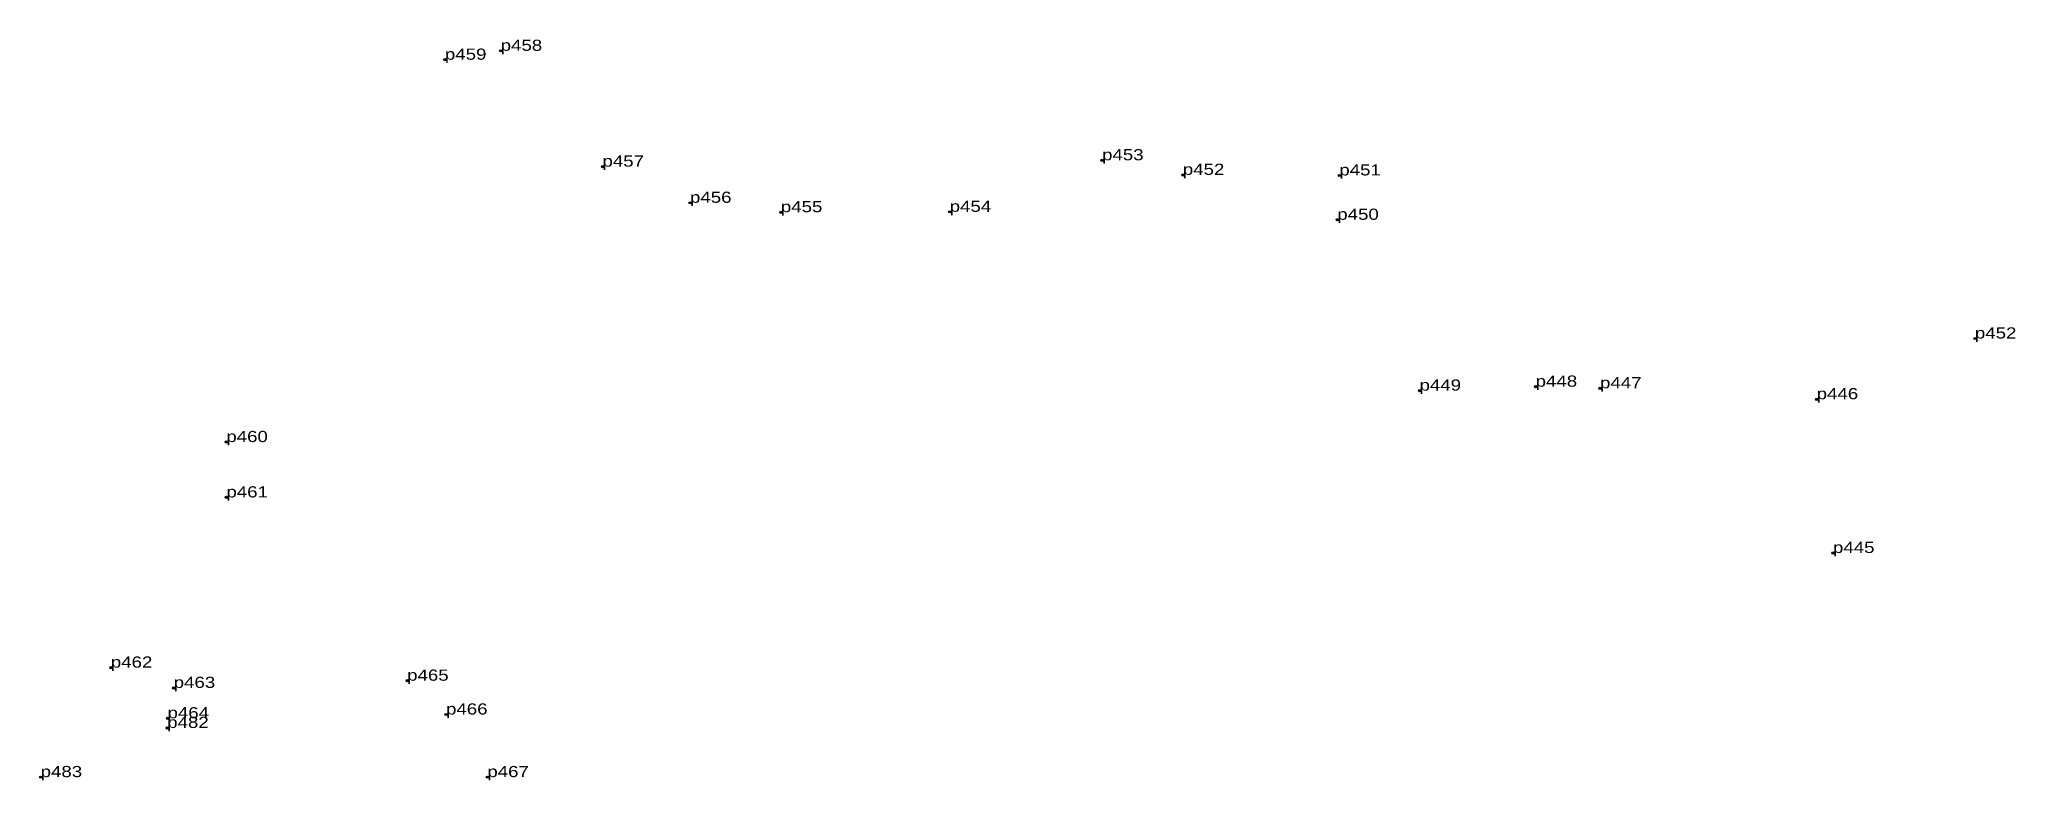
# Model space of a CAD drawing. Header units: metres. Extents: x 543607 to 546308, y 1834524 to 1839461.
# Drawn here: x 544236.9 to 544555.4, y 1839226.2 to 1839345.7 of the extents above; entities that cross this region are included whole.
import ezdxf

# ---------------------------------------------------------------- set-up
doc = ezdxf.new("R2010")
doc.units = ezdxf.units.M
doc.header["$LTSCALE"] = 0.72
doc.header["$PDMODE"] = 32
doc.header["$PDSIZE"] = 0.36
doc.layers.add('12', color=7, linetype='Continuous')
doc.layers.add('7', color=7, linetype='Continuous')

msp = doc.modelspace()

# ---------------------------------------------------------------- texts
at = {"layer": '12', "width": 1.25}
for s, p in [('p458', (544311.22, 1839343.87)), ('p458', (544311.22, 1839343.87)), ('p459', (544302.23, 1839342.43)), ('p459', (544302.23, 1839342.43)), ('p457', (544327.63, 1839325.19)), ('p457', (544327.63, 1839325.19)), ('p453', (544408.18, 1839326.22)), ('p453', (544408.18, 1839326.22)), ('p452', (544421.2, 1839323.86)), ('p452', (544421.2, 1839323.86)), ('p451', (544446.43, 1839323.77)), ('p451', (544446.43, 1839323.77)), ('p456', (544341.74, 1839319.36)), ('p456', (544341.74, 1839319.36)), ('p455', (544356.39, 1839317.84)), ('p455', (544356.39, 1839317.84)), ('p454', (544383.61, 1839317.9)), ('p454', (544383.61, 1839317.9)), ('p450', (544446.1, 1839316.62)), ('p450', (544446.1, 1839316.62)), ('p452', (544548.9, 1839297.47)), ('p452', (544548.9, 1839297.47)), ('p448', (544478.08, 1839289.7)), ('p448', (544478.08, 1839289.7)), ('p449', (544459.36, 1839289.07)), ('p449', (544459.36, 1839289.07)), ('p447', (544488.46, 1839289.44)), ('p447', (544488.46, 1839289.44)), ('p446', (544523.39, 1839287.68)), ('p446', (544523.39, 1839287.68)), ('p460', (544266.99, 1839280.77)), ('p460', (544266.99, 1839280.77)), ('p461', (544267, 1839271.84)), ('p461', (544267, 1839271.84)), ('p445', (544526.02, 1839262.88)), ('p445', (544526.02, 1839262.88)), ('p462', (544248.37, 1839244.39)), ('p462', (544248.37, 1839244.39)), ('p465', (544296.14, 1839242.28)), ('p465', (544296.14, 1839242.28)), ('p463', (544258.5, 1839241.12)), ('p463', (544258.5, 1839241.12)), ('p464', (544257.51, 1839236.22)), ('p464', (544257.51, 1839236.22)), ('p466', (544302.41, 1839236.83)), ('p466', (544302.41, 1839236.83)), ('p482', (544257.46, 1839234.67)), ('p482', (544257.46, 1839234.67)), ('p483', (544237.05, 1839226.73)), ('p483', (544237.05, 1839226.73)), ('p467', (544309.07, 1839226.73)), ('p467', (544309.07, 1839226.73))]:
    msp.add_text(s, height=1.8, dxfattribs=at).set_placement(p)

# ---------------------------------------------------------------- linework, layer by layer
at = {"layer": '7'}
for p in [(544302.23, 1839342.43), (544311.22, 1839343.87), (544327.63, 1839325.19), (544408.18, 1839326.22), (544421.2, 1839323.86), (544446.43, 1839323.77), (544341.74, 1839319.36), (544356.39, 1839317.84), (544383.61, 1839317.9), (544446.1, 1839316.62), (544548.9, 1839297.47), (544459.36, 1839289.07), (544478.08, 1839289.7), (544488.46, 1839289.44), (544488.46, 1839289.43), (544523.39, 1839287.68), (544266.99, 1839280.77), (544267, 1839271.84), (544526.02, 1839262.88), (544248.37, 1839244.39), (544258.5, 1839241.12), (544296.14, 1839242.28), (544296.14, 1839242.27), (544257.46, 1839234.67), (544257.47, 1839234.67), (544257.51, 1839236.22), (544302.41, 1839236.83), (544237.05, 1839226.73), (544309.07, 1839226.73)]:
    msp.add_point(p, dxfattribs=at)

msp.set_redraw_order([(e.dxf.handle, doc.entitydb.next_handle()) for e in msp.query("TEXT MTEXT ATTDEF DIMENSION ARC_DIMENSION")])  # texts and dimensions are drawn at this point

doc.saveas('drawing.dxf')
